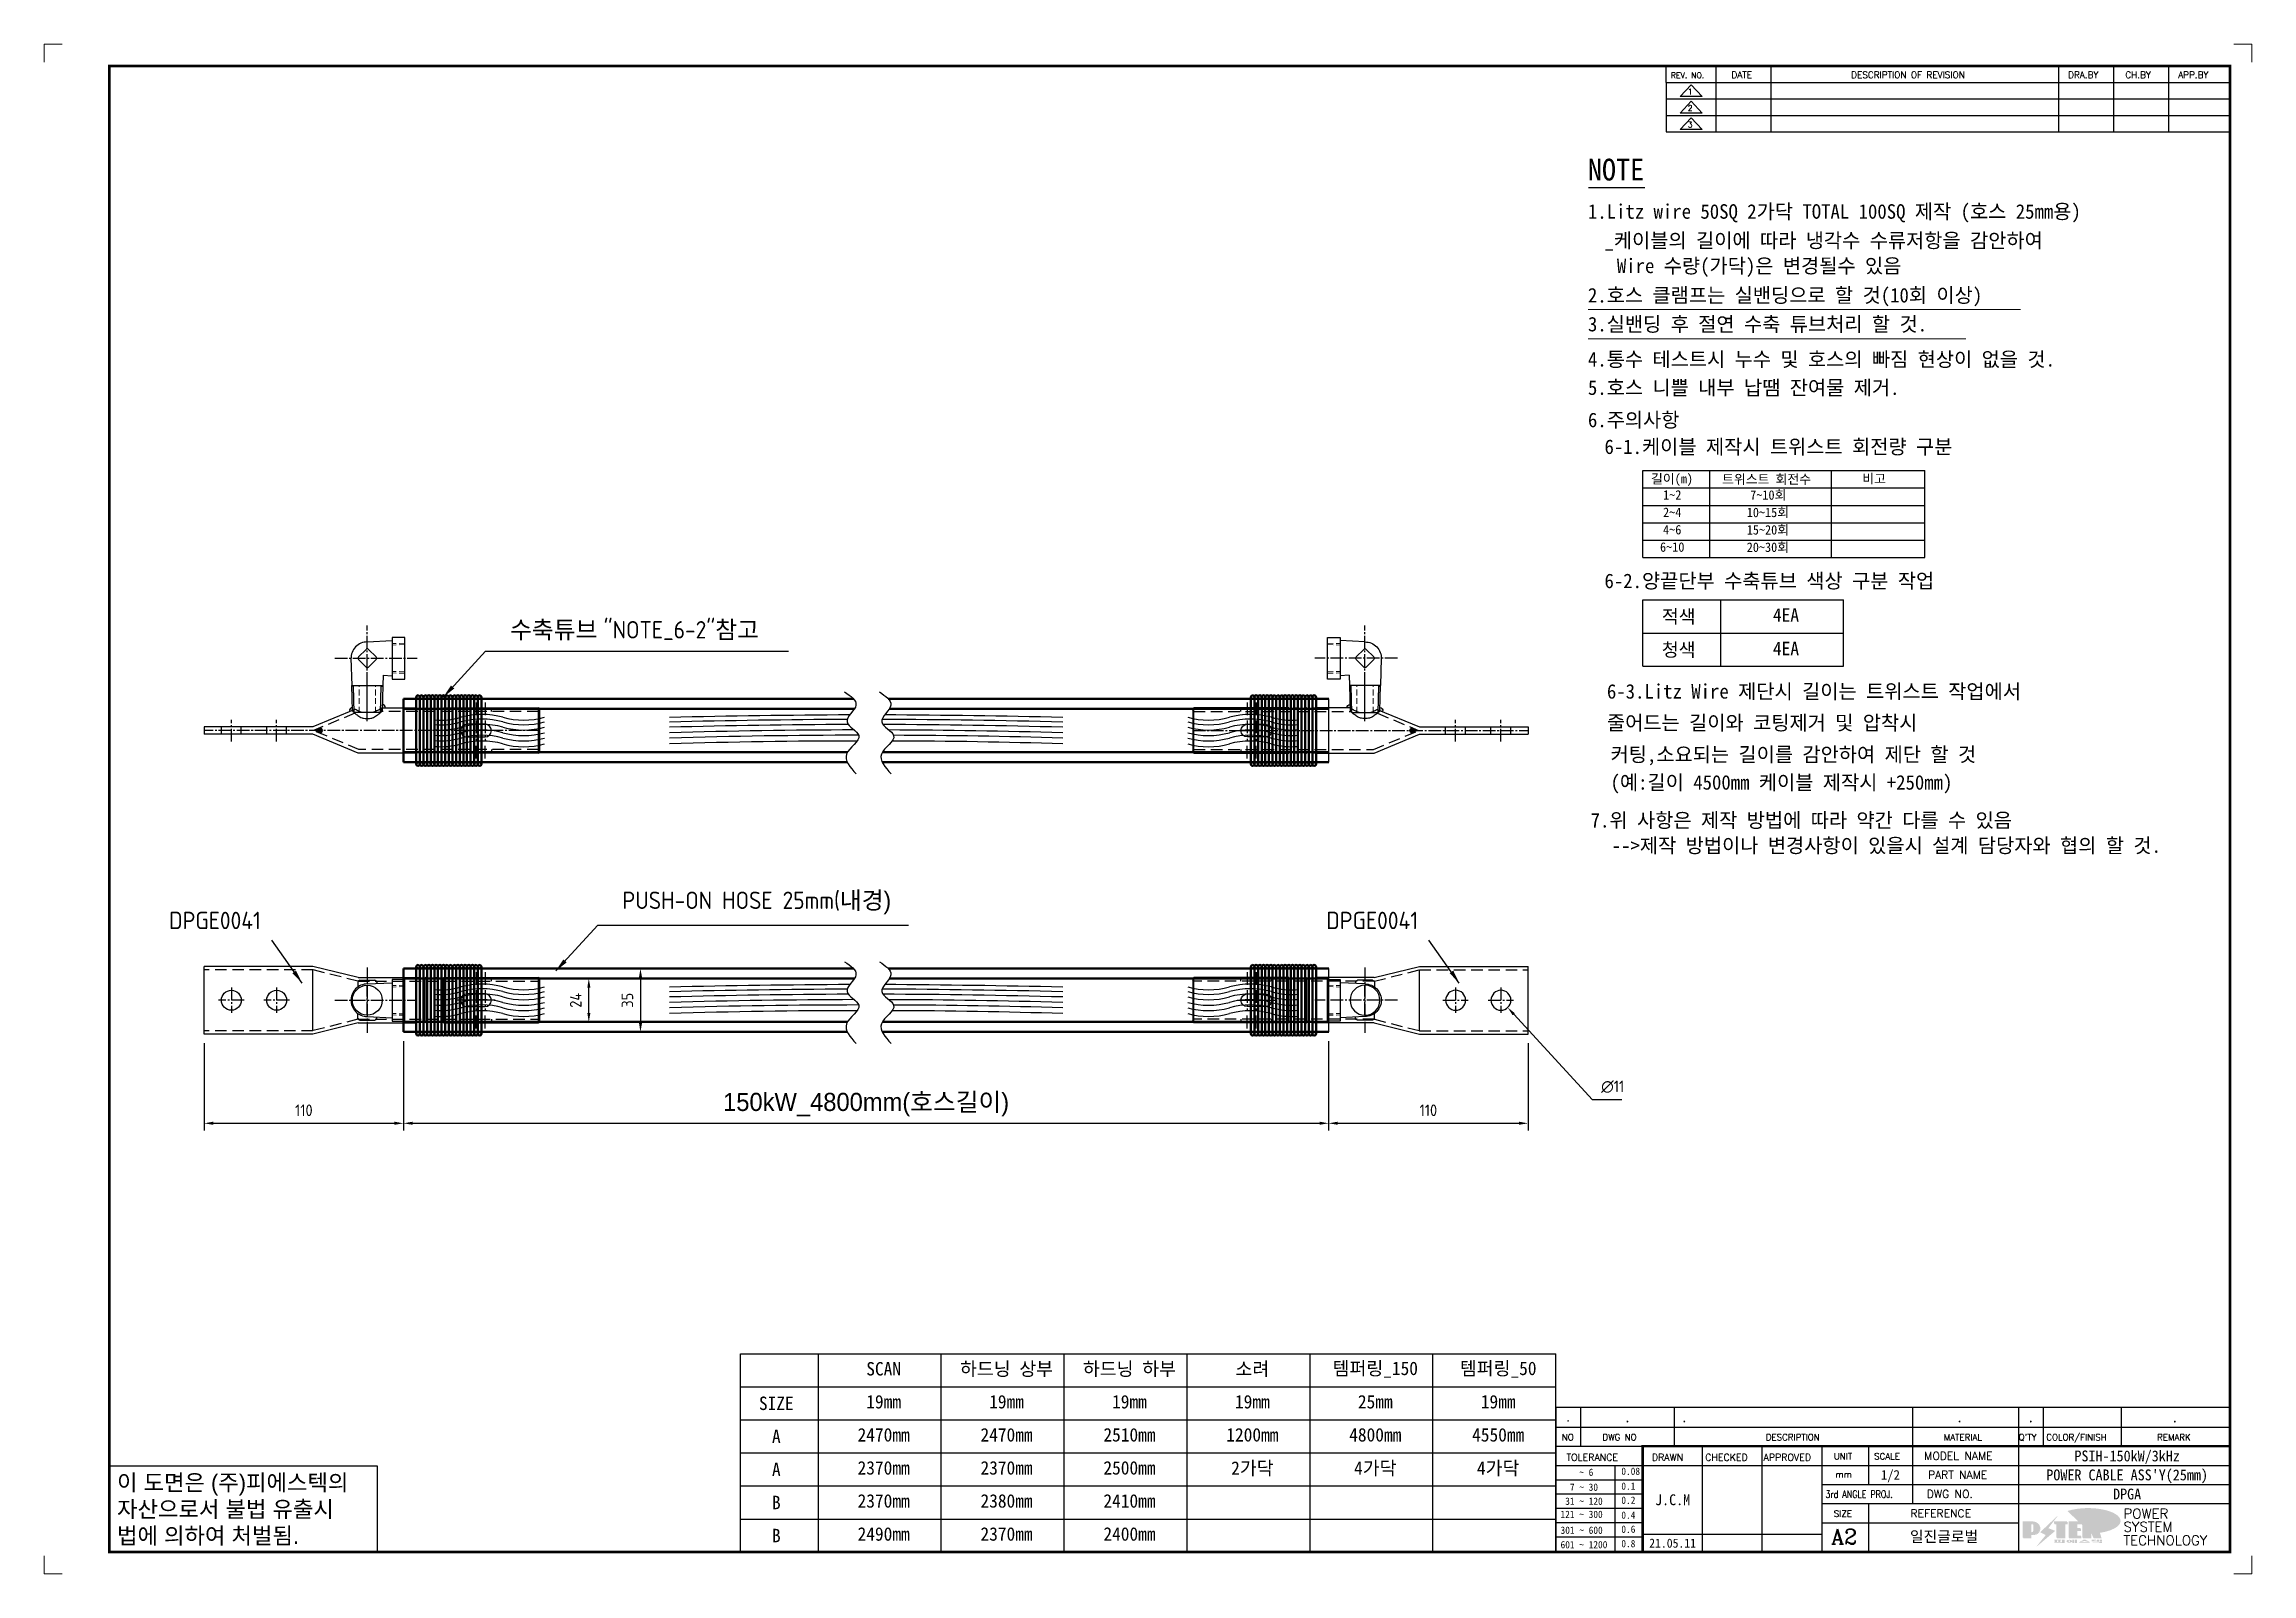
# Model space of a CAD drawing. Header units: millimetres. Extents: x 0 to 2482, y 39 to 883.
# Drawn here: x 1264 to 2482, y 39 to 883 of the extents above; entities that cross this region are included whole.
import ezdxf
from ezdxf.enums import TextEntityAlignment as Align

# ---------------------------------------------------------------- set-up
doc = ezdxf.new("R2010")
doc.units = ezdxf.units.MM
for name, pattern in [('CENTER', [50.8, 31.75, -6.35, 6.35, -6.35]), ('CENTER1', [10, 7, -1, 1, -1]), ('HIDDEN', [9.525, 6.35, -3.175]), ('HIDDEN2', [4.7625, 3.175, -1.5875]), ('HIDDENX2', [19.05, 12.7, -6.35])]:
    doc.linetypes.add(name, pattern=pattern)
for name, color, linetype in [('______', 7, 'Continuous'), ('CENTER', 1, 'CENTER'), ('FORMAT-1', 7, 'Continuous'), ('line', 3, 'Continuous'), ('THIN', 3, 'Continuous')]:
    doc.layers.add(name, color=color, linetype=linetype)
doc.layers.add('AM_0', color=7, linetype='Continuous', lineweight=50)
doc.styles.add('h1', font='')
doc.styles.add('HAN', font='')
doc.styles.add('RC', font='ROMANC.SHX')
doc.styles.add('ROMANT', font='romant')
doc.styles.add('RT', font='ROMANT.SHX', dxfattribs={"oblique": 15})
doc.styles.get("Standard").update_dxf_attribs({"font": 'ISOCP.SHX', "bigfont": 'WHGTXT.SHX'})
doc.styles.get('h1').set_extended_font_data('New Gulim')
doc.styles.get('HAN').set_extended_font_data('GulimChe')
doc.dimstyles.new('PS-2', dxfattribs={"dimscale": 2, "dimtxt": 3.2, "dimasz": 2.5, "dimexe": 2, "dimexo": 2.5, "dimgap": 2, "dimtad": 1, "dimtoh": 1, "dimrnd": 0.05, "dimzin": 12, "dimdsep": 46, "dimtxsty": 'Standard', "dimcen": 0, "dimclrt": 2, "dimazin": 3, "dimtfac": 1, "dimtofl": 0, "dimtmove": 0, "dimatfit": 3, "dimfxl": 0, "dimtolj": 1, "dimtzin": 0, "dimarcsym": 0})
doc.dimstyles.new('PS-3', dxfattribs={"dimscale": 3, "dimtxt": 3.2, "dimasz": 2.5, "dimexe": 2, "dimexo": 2.5, "dimgap": 2, "dimtad": 1, "dimtoh": 1, "dimrnd": 0.05, "dimzin": 12, "dimdsep": 46, "dimtxsty": 'Standard', "dimcen": 0, "dimclrt": 2, "dimazin": 3, "dimtfac": 1, "dimtofl": 0, "dimtmove": 0, "dimatfit": 3, "dimfxl": 0, "dimtolj": 1, "dimtzin": 0, "dimarcsym": 0})

msp = doc.modelspace()

# ---------------------------------------------------------------- texts
at = {"color": 2, "style": 'HAN'}
for s, height, p in [('NOTE', 12, (2115.351, 807.699, 0.29)), ('_케이블의 길이에 따라 냉각수 수류저항을 감안하여 ', 8, (2124.476, 770.608, 0.29)), ('Wire 수량(가닥)은 변경될수 있음', 8, (2131.32, 756.608, 0.29)), ('4.통수 테스트시 누수 및 호스의 빠짐 현상이 없을 것.', 8, (2115.351, 705.061, 0.29)), ('5.호스 니쁠 내부 납땜 잔여물 제거.', 8, (2115.351, 689.413, 0.29)), ('6.주의사항', 8, (2115.351, 671.597, 0.29)), ('6-1.케이블 제작시 트위스트 회전량 구분', 8, (2124.476, 656.804, 0.29)), ('6-2.양끝단부 수축튜브 색상 구분 작업', 8, (2124.476, 582.792, 0.29)), ('6-3.Litz Wire 제단시 길이는 트위스트 작업에서', 8, (2125.827, 521.835, 0.29)), ('줄어드는 길이와 코팅제거 및 압착시 ', 8, (2125.827, 504.49, 0.29)), ('커팅,소요되는 길이를 감안하여 제단 할 것', 8, (2127.822, 487.057, 0.29)), ('(예:길이 4500mm 케이블 제작시 +250mm)', 8, (2127.822, 471.609, 0.29)), ('7.위 사항은 제작 방법에 따라 약간 다를 수 있음', 8, (2116.86, 450.709, 0.29)), ('-->제작 방법이나 변경사항이 있을시 설계 담당자와 협의 할 것.', 8, (2128.496, 436.774, 0.29))]:
    msp.add_text(s, height=height, dxfattribs=at).set_placement(p)
at = {"color": 1, "style": 'HAN'}
for s, p in [('1.Litz wire 50SQ 2가닥 TOTAL 100SQ 제작 (호스 25mm용)', (2115.351, 786.608, 0.29)), ('2.호스 클램프는 실밴딩으로 할 것(10회 이상)', (2115.351, 740.397, 0.29)), ('3.실밴딩 후 절연 수축 튜브처리 할 것.', (2115.351, 724.453, 0.29))]:
    msp.add_text(s, height=8, dxfattribs=at).set_placement(p)
at = {"color": 2, "style": 'HAN'}
for s, height, p in [('길이(m)', 5.204, (2161.705, 642.769, 0.29)), ('트위스트 회전수', 5.204, (2213.895, 642.958, 0.29)), ('비고', 5.204, (2273.229, 643.256, 0.29)), ('1~2', 5.204, (2161.849, 634.222, 0.29)), ('7~10회', 5.204, (2214.845, 634.222, 0.29)), ('2~4', 5.204, (2161.849, 624.622, 0.29)), ('10~15회', 5.204, (2214.627, 624.622, 0.29)), ('4~6', 5.204, (2161.849, 615.022, 0.29)), ('15~20회', 5.204, (2214.627, 615.022, 0.29)), ('6~10', 5.204, (2161.849, 605.422, 0.29)), ('20~30회', 5.204, (2214.627, 605.422, 0.29)), ('적색', 7.4157, (2165.409, 567.161, 0.29)), ('청색', 7.4157, (2165.409, 548.921, 0.29)), ('SCAN', 7.4157, (1726.777, 152.074, 0.29)), ('하드닝 상부', 7.4157, (1794.587, 152.074, 0.29)), ('하드닝 하부', 7.4157, (1862.397, 152.074, 0.29)), ('소려', 7.4157, (1930.207, 152.074, 0.29)), ('템퍼링_150', 7.4157, (1998.017, 152.074, 0.29)), ('템퍼링_50', 7.4157, (2065.826, 152.074, 0.29)), ('SIZE', 7.4157, (1667.566, 133.019, 0.29)), ('A', 7.416, (1667.566, 114.779, 0.29)), ('A', 7.416, (1667.566, 96.539, 0.29)), ('B', 7.416, (1667.566, 78.299, 0.29)), ('B', 7.416, (1667.566, 60.059, 0.29))]:
    msp.add_text(s, height=height, dxfattribs=at).set_placement(p, align=Align.MIDDLE)
at = {"color": 1, "style": 'HAN'}
for s, p in [('4EA', (2224.62, 567.976, 0.29)), ('4EA', (2224.62, 549.482, 0.29)), ('19mm', (1726.777, 133.834, 0.29)), ('19mm', (1794.587, 133.834, 0.29)), ('19mm', (1862.397, 133.834, 0.29)), ('19mm', (1930.207, 133.834, 0.29)), ('25mm', (1998.017, 133.834, 0.29)), ('19mm', (2065.826, 133.834, 0.29)), ('2470mm', (1726.777, 115.594, 0.29)), ('2470mm', (1794.587, 115.594, 0.29)), ('2510mm', (1862.397, 115.594, 0.29)), ('1200mm', (1930.207, 115.594, 0.29)), ('4800mm', (1998.017, 115.594, 0.29)), ('4550mm', (2065.826, 115.594, 0.29)), ('2370mm', (1726.777, 97.354, 0.29)), ('2370mm', (1794.587, 97.354, 0.29)), ('2500mm', (1862.397, 97.354, 0.29)), ('2가닥', (1930.207, 97.354, 0.29)), ('4가닥', (1998.017, 97.354, 0.29)), ('4가닥', (2065.826, 97.354, 0.29)), ('2370mm', (1726.777, 79.114, 0.29)), ('2380mm', (1794.587, 79.114, 0.29)), ('2410mm', (1862.397, 79.114, 0.29)), ('2490mm', (1726.777, 60.874, 0.29)), ('2370mm', (1794.587, 60.874, 0.29)), ('2400mm', (1862.397, 60.874, 0.29))]:
    msp.add_text(s, height=7.4157, dxfattribs=at).set_placement(p, align=Align.MIDDLE)
at = {"color": 2, "char_height": 9.6}
for s, insert, attachment_point in [('{\\fGulim|b0|i0|c129|p50;수축튜브 }"NOTE_6-2"{\\fGulim|b0|i0|c129|p50;참고}', (1520.645, 554.003, 0.29), 7), ('PUSH-ON HOSE 25mm({\\fGulim|b0|i0|c129|p50;내경)}', (1582.644, 402.871, 0.29), 7), ('DPGE0041', (1383.192, 394.635, 0.29), 9), ('DPGE0041', (2021.64, 394.635, 0.29), 9)]:
    msp.add_mtext(s, dxfattribs=dict(at, insert=insert, attachment_point=attachment_point))

# ---------------------------------------------------------------- blocks, each defined once
blk = doc.blocks.new('*D31')
at = {"color": 0, "lineweight": -2}
for p, q in [((1351.9, 331.7), (1351.9, 283.5)), ((1461.9, 332.9), (1461.9, 283.5)), ((1356.9, 287.5), (1456.9, 287.5))]:
    blk.add_line(p, q, dxfattribs=at)
at = {"color": 0}
for points in [[(1356.9, 288.4), (1356.9, 286.7), (1351.9, 287.5)], [(1456.9, 288.4), (1456.9, 286.7), (1461.9, 287.5)]]:
    blk.add_solid(points, dxfattribs=at)
at = {"layer": 'DEFPOINTS', "color": 0}
for p in [(1351.9, 336.7, 0.1), (1461.9, 337.9, 0.1), (1461.9, 287.5)]:
    blk.add_point(p, dxfattribs=at)
at = {"color": 2, "insert": (1406.9, 294.7), "char_height": 6.4, "attachment_point": 5}
blk.add_mtext('\\A1;110', dxfattribs=at)
blk = doc.blocks.new('*D35')
at = {"color": 0, "lineweight": -2}
for p, q in [((1461.9, 332.9), (1461.9, 283.5)), ((1972.3, 332.9), (1972.3, 283.5)), ((1466.9, 287.5), (1967.3, 287.5))]:
    blk.add_line(p, q, dxfattribs=at)
at = {"color": 0}
for points in [[(1466.9, 288.4), (1466.9, 286.7), (1461.9, 287.5)], [(1967.3, 288.4), (1967.3, 286.7), (1972.3, 287.5)]]:
    blk.add_solid(points, dxfattribs=at)
at = {"layer": 'DEFPOINTS', "color": 0}
for p in [(1461.9, 337.9, 0.1), (1972.3, 337.9, 0.1), (1972.3, 287.5)]:
    blk.add_point(p, dxfattribs=at)
at = {"color": 2, "insert": (1717.1, 297.8), "char_height": 10, "attachment_point": 5}
blk.add_mtext('\\A1;{\\fGulim|b0|i0|c0|p50;150kW_4800mm\\fGulim|b0|i0|c129|p50;(호스길이)}', dxfattribs=at)
blk = doc.blocks.new('*D32')
at = {"color": 0, "lineweight": -2}
for p, q in [((1972.3, 332.9), (1972.3, 283.5)), ((2082.3, 331.7), (2082.3, 283.5)), ((1977.3, 287.5), (2077.3, 287.5))]:
    blk.add_line(p, q, dxfattribs=at)
at = {"color": 0}
for points in [[(1977.3, 288.4), (1977.3, 286.7), (1972.3, 287.5)], [(2077.3, 288.4), (2077.3, 286.7), (2082.3, 287.5)]]:
    blk.add_solid(points, dxfattribs=at)
at = {"layer": 'DEFPOINTS', "color": 0}
for p in [(1972.3, 337.9, 0.1), (2082.3, 336.7, 0.1), (2082.3, 287.5)]:
    blk.add_point(p, dxfattribs=at)
at = {"color": 2, "insert": (2027.3, 294.7), "char_height": 6.4, "attachment_point": 5}
blk.add_mtext('\\A1;110', dxfattribs=at)
blk = doc.blocks.new('*D33')
at = {"color": 0, "lineweight": -2}
for p, q in [((2117.8, 300.5), (2074.5, 347.7)), ((2134.1, 300.5), (2117.8, 300.5))]:
    blk.add_line(p, q, dxfattribs=at)
at = {"color": 0}
blk.add_solid([(2075.1, 348.2), (2073.8, 347.1), (2071.1, 351.4)], dxfattribs=at)
at = {"layer": 'DEFPOINTS', "color": 0}
for p in [(2063.6, 359.5, 0.1), (2071.1, 351.4, 0.1)]:
    blk.add_point(p, dxfattribs=at)
at = {"color": 2, "insert": (2129, 307.7), "char_height": 6.4, "attachment_point": 5}
blk.add_mtext('\\A1;∅11', dxfattribs=at)
blk = doc.blocks.new('no2')
at = {"color": 180}
for p, q in [((0, 5.5), (0, 0)), ((0, 5.5), (186, 5.5)), ((6.79, 5.5), (6.79, 0)), ((32.74, 0.11), (32.74, 5.5)), ((98.4, 5.5), (98.4, 0)), ((127.61, 5.5), (127.61, 0)), ((134.43, 5.5), (134.43, 0)), ((155.98, 5.5), (155.98, 0))]:
    blk.add_line(p, q, dxfattribs=at)
at = {"color": 2, "style": 'RT', "oblique": 15}
blk.add_attdef('NO', text='', height=1.74, dxfattribs=at).set_placement((3.38, 2.51), align=Align.MIDDLE_CENTER)
at = {"color": 2, "style": 'HAN'}
for tag, p in [('PART-NO', (19.76, 2.75)), ('MATERIAL', (111.38, 2.75)), ("Q'TY", (131.02, 2.75)), ('COLOR/FINISH', (145.2, 2.75)), ('REMARK', (170.76, 2.75))]:
    blk.add_attdef(tag, text='', height=2.9, dxfattribs=at).set_placement(p, align=Align.MIDDLE_CENTER)
blk.add_attdef('DESCRIPTION', text='', height=2.9, dxfattribs=at).set_placement((34.51, 2.75), align=Align.MIDDLE_LEFT)
blk = doc.blocks.new('re2')
at = {"color": 180}
for p, q in [((0, 0), (0, -4.55)), ((0, -4.55), (155.53, -4.55)), ((6.87, -0.64), (3.86, -3.91)), ((9.88, -3.91), (3.86, -3.91)), ((6.87, -0.64), (9.88, -3.91)), ((13.74, -4.55), (13.74, 0)), ((28.97, -4.55), (28.97, 0)), ((108.25, -4.55), (108.25, 0)), ((123.49, -4.55), (123.49, 0)), ((138.64, -4.55), (138.64, 0))]:
    blk.add_line(p, q, dxfattribs=at)
at = {"color": 2, "style": 'RC', "oblique": 15}
blk.add_attdef('REV.NO', text='', height=1.56, dxfattribs=at).set_placement((6.59, -2.56), align=Align.MIDDLE_CENTER)
blk.add_attdef('-1', text='', height=1.56, dxfattribs=at).set_placement((9.37, -1.66), align=Align.MIDDLE_LEFT)
at = {"color": 2, "style": 'HAN'}
for tag, p in [('REV.-DATE', (21.36, -2.28)), ('DRA.BY', (115.87, -2.28)), ('CH.BY', (131.07, -2.28)), ('APP.BY', (147.09, -2.28))]:
    blk.add_attdef(tag, text='', height=2.5, dxfattribs=at).set_placement(p, align=Align.MIDDLE_CENTER)
blk.add_attdef('DESCRIPTION-OF-REVISION', text='', height=2.5, dxfattribs=at).set_placement((31.61, -2.28), align=Align.MIDDLE_LEFT)
blk = doc.blocks.new('t2')
for p, q in [((0, 23.82), (73.88, 23.82)), ((0, 23.82), (0, 0)), ((73.88, 23.82), (73.88, 0)), ((0, 0), (73.88, 0))]:
    blk.add_line(p, q)
at = {"color": 1, "style": 'h1'}
for s, p in [('이 도면은 (주)피에스텍의', (2.1, 16.94)), ('자산으로서 불법 유출시', (2.1, 9.61)), ('법에 의하여 처벌됨.', (2.1, 2.28))]:
    blk.add_text(s, height=4.5, dxfattribs=at).set_placement(p)
blk = doc.blocks.new('new LOGO')
at = {"layer": 'line'}
h = blk.add_hatch(color=253, dxfattribs=at)
edge = h.paths.add_edge_path()
edge.add_ellipse((334, 86), major_axis=(-166, 0), ratio=0.39426, start_angle=111.5127, end_angle=334.469)
edge.add_ellipse((314, 81), major_axis=(-154, 0), ratio=0.40699, start_angle=121.3066, end_angle=327.7437, ccw=False)
edge.add_line((394, 28), (395, 26))
h = blk.add_hatch(color=1, dxfattribs=at)
h.paths.add_polyline_path([(41, 16), (54, 16, 1), (54, 83), (0, 83), (0, 0), (41, 0)])
h.paths.add_polyline_path([(41, 28), (41, 72), (44, 72, -0.414214), (55, 61), (55, 39, -0.414214), (44, 28)], flags=16)
h.paths.add_polyline_path([(215, 72), (227, 72), (227, 83), (160, 83), (160, 72), (172, 72), (172, 0), (215, 0)])
h.paths.add_polyline_path([(276, 37), (295, 37), (295, 49), (276, 49), (276, 72), (295, 72), (295, 83), (234, 83), (234, 0), (297, 0), (297, 11), (276, 11)])
h.paths.add_polyline_path([(347, 35), (360, 0), (400, 0), (380, 67), (400, 83), (381, 83), (347, 62), (347, 83), (305, 83), (305, 0), (347, 0)])
h = blk.add_hatch(color=250, dxfattribs=at)
h.paths.add_polyline_path([(44, 69), (47, 69, -0.129793), (52, 68, 0.221832), (44, 72), (41, 72), (41, 28), (44, 28, 0.02048), (44, 28)], flags=17)
h.paths.add_polyline_path([(44, 14), (57, 14, 0.72362), (77, 74, -0.679777), (54, 16), (41, 16), (41, 0), (3, 0), (3, -3), (44, -3)])
h.paths.add_polyline_path([(118, 14), (71, -44), (77, -40), (121, 16), (92, 29), (173, 106), (177, 111), (89, 28)])
h.paths.add_polyline_path([(163, 72), (163, 69), (172, 69), (172, 72)], flags=17)
h.paths.add_polyline_path([(218, 69), (230, 69), (230, 80), (227, 80), (227, 72), (215, 72), (215, 0), (175, 0), (175, -3), (218, -3)])
h.paths.add_polyline_path([(298, 47), (295, 47), (295, 37), (276, 37), (276, 11), (279, 11), (279, 35), (298, 35)])
h.paths.add_polyline_path([(300, 8), (297, 8), (297, 0), (237, 0), (237, -3), (300, -3)])
h.paths.add_polyline_path([(298, 80), (295, 80), (295, 72), (276, 72), (276, 49), (279, 49), (279, 69), (298, 69)])
h.paths.add_polyline_path([(350, 80), (347, 80), (347, 62), (350, 64)])
h.paths.add_polyline_path([(350, 27), (347, 35), (347, 0), (308, 0), (308, -3), (350, -3)])
h.paths.add_polyline_path([(403, 80), (397, 80), (380, 67), (400, 0), (362, 0), (363, -3), (403, -3), (383, 64)])
blk.add_hatch(color=5, dxfattribs=at).paths.add_polyline_path([(166, 35), (131, 49), (180, 113), (92, 29), (121, 16), (74, -43)])
h = blk.add_hatch(color=250, dxfattribs=at)
edge = h.paths.add_edge_path()
edge.add_ellipse((238, -18), major_axis=(-14.3, 0), ratio=0.526336, start_angle=192.2456, end_angle=269.0748)
edge.add_line((238, -10), (238, -10))
edge.add_ellipse((238, -18), major_axis=(-14.3, 0), ratio=0.526336, start_angle=270.9252, end_angle=449.0748)
edge.add_line((238, -25), (238, -25))
edge.add_ellipse((238, -18), major_axis=(-14.3, 0), ratio=0.526336, start_angle=450.9252, end_angle=527.7544)
edge.add_line((252, -19), (254, -19))
edge.add_line((254, -19), (254, -27))
edge.add_line((254, -27), (263, -27))
edge.add_line((263, -27), (263, -10))
edge.add_line((263, -10), (254, -10))
edge.add_line((254, -10), (254, -16))
edge.add_line((254, -16), (252, -16))
h.paths.add_polyline_path([(241, -16), (241, -19, -1), (234, -19), (234, -16, -1)], flags=16)
h.paths.add_polyline_path([(278, -10), (268, -10), (268, -27), (278, -27)])
h.paths.add_polyline_path([(310, -10), (310, -11, -0.157169), (289, -18), (294, -20, 0.128407), (316, -16, 0.128407), (339, -20), (343, -18, -0.157169), (322, -11), (322, -10)])
h.paths.add_polyline_path([(342, -25), (342, -22), (290, -22), (290, -25)])
h.paths.add_polyline_path([(352, -10), (352, -16, 0.414214), (354, -18), (379, -18), (379, -20), (390, -20), (390, -10), (379, -10), (379, -14), (375, -14), (375, -15), (379, -15), (379, -16), (365, -16), (365, -15), (371, -15), (371, -14), (365, -14), (365, -13), (375, -13), (375, -10)])
h.paths.add_polyline_path([(394, -10), (394, -20), (405, -20), (405, -10)])
h.paths.add_polyline_path([(405, -27), (405, -21), (357, -21), (357, -23), (392, -23), (392, -27)])
h.paths.add_polyline_path([(200, -10), (200, -22), (193, -22), (193, -13), (197, -13), (197, -10), (161, -10), (161, -13), (164, -13), (164, -22), (161, -22), (161, -25), (200, -25), (200, -27), (214, -27), (214, -10)])
h.paths.add_polyline_path([(182, -13), (176, -13), (176, -22), (182, -22)], flags=17)
blk = doc.blocks.new('format-2')
at = {"color": 3, "lineweight": 9}
for p, q in [((5, 422), (0, 422)), ((0, 417), (0, 422)), ((604, 422), (609, 422)), ((609, 417), (609, 422)), ((0, 5), (0, 0)), ((5, 0), (0, 0)), ((604, 0), (609, 0)), ((609, 5), (609, 0))]:
    blk.add_line(p, q, dxfattribs=at)
at = {"color": 180}
for p, q in [((447.47, 411.45), (447.47, 416)), ((461.21, 411.45), (461.21, 416)), ((476.44, 411.45), (476.44, 416)), ((555.72, 411.45), (555.72, 416)), ((570.95, 411.45), (570.95, 416)), ((586.11, 411.45), (586.11, 416)), ((447.47, 411.45), (603, 411.45)), ((417, 40.49), (603, 40.49)), ((417, 40.49), (417, 6)), ((423.79, 40.49), (423.79, 35.21)), ((449.74, 35.21), (449.74, 40.49)), ((515.4, 40.49), (515.4, 35.21)), ((544.61, 40.49), (544.61, 35.21)), ((551.43, 40.49), (551.43, 35.21)), ((572.98, 40.49), (572.98, 35.21)), ((417, 35.21), (440.98, 35.21)), ((457.46, 6), (457.46, 35.21)), ((473.95, 6), (473.95, 35.21)), ((490.44, 6), (490.44, 35.21)), ((503.22, 35.21), (503.22, 24.65)), ((515.4, 35.21), (515.4, 19.37)), ((544.61, 35.21), (544.61, 6)), ((417, 29.93), (440.98, 29.93)), ((417, 25.98), (440.98, 25.98)), ((433.39, 6.23), (433.39, 29.93)), ((440.98, 29.93), (603, 29.93)), ((490.44, 24.65), (603, 24.65)), ((417, 22.03), (440.98, 22.03)), ((490.44, 19.37), (603, 19.37)), ((503.22, 19.37), (503.22, 6)), ((417, 18.08), (440.98, 18.08)), ((417, 14.13), (440.98, 14.13)), ((490.44, 14.09), (544.61, 14.09)), ((417, 10.18), (440.98, 10.18)), ((440.98, 10.95), (490.44, 10.95))]:
    blk.add_line(p, q, dxfattribs=at)
at = {"color": 7, "const_width": 0.7}
blk.add_lwpolyline([(440.98, 6), (440.98, 35.21), (603, 35.21)], dxfattribs=at)
at = {"layer": 'FORMAT-1', "color": 7, "const_width": 0.7}
blk.add_lwpolyline([(18, 6), (18, 416), (603, 416), (603, 6)], close=True, dxfattribs=at)
blk.add_blockref('t2', (18, 6))
at = {"xscale": 0.05400000000008731, "yscale": 0.05400000000008731, "zscale": 0.05400000000008731}
blk.add_blockref('new LOGO', (545.79, 9.96), dxfattribs=at)
at = {"color": 2}
for s, height, style, p in [('REV. NO.', 1.56, 'RC', (448.73, 412.65)), ('DATE', 1.788, 'RC', (465.45, 412.64)), ('DESCRIPTION OF REVISION', 1.7875, 'RC', (498.48, 412.64)), ('DRA.BY', 1.788, 'RC', (558.33, 412.64)), ('CH.BY', 1.788, 'RC', (574.09, 412.64)), ('APP.BY', 1.788, 'RC', (588.68, 412.64)), ('NO', 1.742, 'RC', (418.66, 36.83)), ('DWG NO', 1.742, 'RC', (429.86, 36.83)), ('DESCRIPTION', 1.7424, 'RC', (474.93, 36.83)), ('MATERIAL', 1.742, 'RC', (524.02, 36.83)), ("Q'TY", 1.742, 'RC', (544.67, 36.83)), ('COLOR/FINISH', 1.7424, 'RC', (552.3, 36.83)), ('REMARK', 1.742, 'RC', (582.87, 36.83)), (' TOLERANCE', 1.9, 'RC', (418.61, 31.22)), ('DRAWN', 1.9, 'RC', (443.5, 31.22)), ('CHECKED', 1.9, 'RC', (458.21, 31.22)), ('APPROVED', 1.9, 'RC', (474.3, 31.22)), ('UNIT', 1.742, 'RC', (493.69, 31.55)), ('SCALE', 1.742, 'RC', (504.82, 31.55)), ('MODEL NAME', 2.178, 'RC', (518.62, 31.46)), ('  7 ~ 30', 2, 'HAN', (418.3, 22.91)), ('    ~ 6', 2, 'HAN', (418.3, 27.03)), ('0.08', 2, 'HAN', (435.07, 27.31)), ('0.1', 2, 'HAN', (435.07, 23.2)), ('mm', 1.742, 'RC', (494.17, 26.56)), ('PART NAME', 2.178, 'RC', (519.67, 26.24)), (' 31 ~ 120', 2, 'HAN', (418.3, 19.04)), ('0.2', 2, 'HAN', (435.07, 19.32)), ('DWG NO.', 2.178, 'RC', (519.34, 20.96)), ('301 ~ 600', 2, 'HAN', (418.3, 11.04)), ('121 ~ 300', 2, 'HAN', (418.3, 15.42)), ('0.4', 2, 'HAN', (435.07, 15.2)), ('0.6', 2, 'HAN', (435.07, 11.32)), ('SIZE', 1.742, 'RC', (493.69, 15.72)), ('REFERENCE', 2.178, 'RC', (514.84, 15.61)), ('601 ~ 1200', 2, 'HAN', (418.3, 7.05)), ('0.8', 2, 'HAN', (435.07, 7.33))]:
    blk.add_text(s, height=height, dxfattribs=dict(at, style=style)).set_placement(p)
at = {"color": 2, "style": 'RC', "width": 0.8}
blk.add_text('3rd ANGLE PROJ.', height=2, dxfattribs=at).set_placement((491.37, 20.97))
at = {"color": 2, "lineweight": 30, "style": 'RC'}
blk.add_text('A2', height=4.182, dxfattribs=at).set_placement((492.93, 8.17))
at = {"style": 'ROMANT'}
for s, p in [('POWER', (573.59, 15.27)), ('SYSTEM', (573.59, 11.63)), ('TECHNOLOGY', (573.59, 7.87))]:
    blk.add_text(s, height=2.7, dxfattribs=at).set_placement(p)
at = {"style": 'HAN'}
for tag, height, p in [('MODEL-NAME', 3, (574.6, 32.53)), ('SCALE', 2.7, (509.31, 27.29)), ('PART-NAME', 3, (574.6, 27.29)), ('DRA-BY', 3, (449.22, 20.44)), ('CH-BY', 3, (465.71, 20.44)), ('APP-BY', 3, (482.2, 20.44)), ('DWG-NO', 3, (574.6, 22.01)), ('DRA-DATE', 2.5, (449.22, 8.48)), ('CH-DATE', 2.5, (465.71, 8.48)), ('APP-DATE', 2.5, (482.2, 8.48)), ('관련업체명', 3, (524.09, 10.29))]:
    blk.add_attdef(tag, text='', height=height, dxfattribs=at).set_placement(p, align=Align.MIDDLE_CENTER)
blk = doc.blocks.new('*D36')
at = {"color": 0, "linetype": 'ByBlock', "lineweight": -2}
for p, q in [((1577, 372.9), (1596.6, 372.9)), ((1592.6, 367.9), (1592.6, 342.9)), ((1577, 337.9), (1596.6, 337.9))]:
    blk.add_line(p, q, dxfattribs=at)
at = {"color": 0}
for points in [[(1591.8, 367.9), (1593.5, 367.9), (1592.6, 372.9)], [(1591.8, 342.9), (1593.5, 342.9), (1592.6, 337.9)]]:
    blk.add_solid(points, dxfattribs=at)
at = {"layer": 'DEFPOINTS', "color": 0}
for p in [(1572, 372.9, 0), (1572, 337.9, 0), (1592.6, 337.9)]:
    blk.add_point(p, dxfattribs=at)
at = {"color": 2, "insert": (1585.4, 355.4), "char_height": 6.4, "attachment_point": 5, "rotation": 90}
blk.add_mtext('\\A1;35', dxfattribs=at)
blk = doc.blocks.new('*D37')
at = {"color": 0, "linetype": 'ByBlock', "lineweight": -2}
for p, q in [((1563.7, 367.4), (1568.1, 367.4)), ((1564.1, 348.4), (1564.1, 362.4)), ((1563.7, 343.4), (1568.1, 343.4))]:
    blk.add_line(p, q, dxfattribs=at)
at = {"color": 0}
for points in [[(1563.3, 362.4), (1565, 362.4), (1564.1, 367.4)], [(1563.3, 348.4), (1565, 348.4), (1564.1, 343.4)]]:
    blk.add_solid(points, dxfattribs=at)
at = {"layer": 'DEFPOINTS', "color": 0}
for p in [(1558.7, 367.4, 0), (1564.1, 367.4), (1558.7, 343.4, 0)]:
    blk.add_point(p, dxfattribs=at)
at = {"color": 2, "insert": (1556.9, 355.4), "char_height": 6.4, "attachment_point": 5, "rotation": 90}
blk.add_mtext('\\A1;24', dxfattribs=at)
blk = doc.blocks.new('A$C6DE16E48')
at = {"color": 1, "linetype": 'CENTER1'}
for p, q in [((0, -4.7), (0, 48)), ((-18, 30), (27.6, 30))]:
    blk.add_line(p, q, dxfattribs=at)
at = {"color": 2, "linetype": 'HIDDEN2', "lineweight": 0}
for p, q in [((20.7, 38.3), (13.7, 38.1)), ((20.7, 37.5), (13.7, 37.3)), ((-4.5, 0), (-4.5, 15)), ((4.5, 0), (4.5, 15)), ((20.7, 22.5), (13.7, 22.7)), ((20.7, 21.7), (13.7, 21.9))]:
    blk.add_line(p, q, dxfattribs=at)
at = {"layer": '______', "color": 30}
for p, q in [((0, 39), (13.7, 39.7)), ((-9, 30), (-8.5, 15)), ((-8.5, 15), (8.5, 15)), ((-7.7, 14.5), (-8.5, 14.5)), ((7.7, 14.5), (8.5, 14.5)), ((8.7, 20.6), (8.5, 15)), ((8.7, 20.6), (13.7, 20.3))]:
    blk.add_line(p, q, dxfattribs=at)
blk.add_lwpolyline([(20.7, 18.5), (20.7, 41.5), (13.7, 41.5), (13.7, 18.5)], close=True, dxfattribs=at)
blk.add_lwpolyline([(4.9, 30.7), (0.7, 34.9, 0.414214), (-0.7, 34.9), (-4.9, 30.7, 0.414214), (-4.9, 29.3), (-0.7, 25.1, 0.414214), (0.7, 25.1), (4.9, 29.3, 0.414214)], format="xyb", close=True, dxfattribs=at)
blk.add_lwpolyline([(8.5, 15), (8.2, 0.9), (7.3, 0), (-7.3, 0), (-8.2, 0.9), (-8.5, 15)], dxfattribs=at)
blk.add_arc((0, 30), 9, 90, 182.2974, dxfattribs=at)
at = {"layer": 'CENTER'}
blk.add_line((0, -0.3), (0, 15), dxfattribs=at)
at = {"layer": 'THIN'}
for points in [[(-7.3, 0), (-7.7, 14.5), (-8.5, 15)], [(7.3, 0), (7.7, 14.5), (8.5, 15)]]:
    blk.add_lwpolyline(points, dxfattribs=at)
blk = doc.blocks.new('A$C72A97E75')
h = blk.add_hatch(color=256)
h.dxf.hatch_style = 1
h.paths.add_polyline_path([(98.3, 16.3), (98.2, 14.5), (100, 14.5, 0.406381)])
h.paths.add_polyline_path([(81.8, 14.7, 0.527496), (80.4, 12.6), (81.8, 13.2)])
h = blk.add_hatch(color=256)
h.dxf.hatch_style = 1
h.paths.add_polyline_path([(64.1, 3.6), (60.4, 2), (65.3, 2, 0.328095)])
h.paths.add_polyline_path([(65.3, 2), (60.4, 2), (64.1, 0.4, 0.328095)])
at = {"color": 6}
for p, q in [((83.2, 13.7), (60, 4)), ((82, 13.2), (82, 12.5)), ((98, 12.5), (98, 14.5)), ((98, 14.5), (117, 14.5)), ((117, 14.5), (122, 13.8)), ((122, 13.8), (122, 14.5)), ((122, 14.5), (127, 13.8)), ((127, 13.8), (127, 14.5)), ((127, 14.5), (132, 13.8)), ((132, 13.8), (132, 14.5)), ((132, 14.5), (184.5, 14.5)), ((184.5, -10.5), (184.5, 14.5)), ((185, 14), (185, 13)), ((185, 13), (185, -9)), ((60, 4), (0, 4)), ((0, 4), (0, 0)), ((60, 0), (0, 0)), ((85, -10.5), (60, 0)), ((117, -10.5), (85, -10.5)), ((122, -9.8), (117, -10.5)), ((127, -9.8), (122, -10.5)), ((122, -10.5), (122, -9.8)), ((132, -9.8), (127, -10.5)), ((127, -10.5), (127, -9.8)), ((132, -10.5), (132, -9.8)), ((184.5, -10.5), (132, -10.5)), ((185, -9), (185, -10))]:
    blk.add_line(p, q, dxfattribs=at)
at = {"color": 2, "linetype": 'HIDDEN'}
for p, q in [((184.5, 12.5), (98, 12.5)), ((141.5, 12.5), (141.5, 14.5)), ((158.5, 12.5), (158.5, 14.5)), ((83.1, 11.5), (60.4, 2)), ((85.4, -8.5), (60.4, 2)), ((184.5, -8.5), (85.4, -8.5)), ((141.5, -8.5), (141.5, -10.5)), ((158.5, -8.5), (158.5, -10.5))]:
    blk.add_line(p, q, dxfattribs=at)
at = {"color": 1, "linetype": 'CENTER1'}
for p, q in [((145, 17.5), (145, 9.5)), ((150, 17.5), (150, 9.5)), ((155, 17.5), (155, 9.5)), ((185, 2), (0, 2)), ((15, -4), (15, 8)), ((40, -4), (40, 8)), ((160.5, 2), (139.5, 2)), ((145, 7.5), (145, -3.5)), ((150, 7.5), (150, -3.5)), ((155, 7.5), (155, -3.5)), ((145, -13.5), (145, -5.5)), ((150, -13.5), (150, -5.5)), ((155, -13.5), (155, -5.5))]:
    blk.add_line(p, q, dxfattribs=at)
at = {"color": 2, "linetype": 'HIDDENX2'}
for p, q in [((9.5, 0), (9.5, 4)), ((20.5, 0), (20.5, 4)), ((34.5, 0), (34.5, 4)), ((45.5, 0), (45.5, 4))]:
    blk.add_line(p, q, dxfattribs=at)
at = {"color": 6}
blk.add_lwpolyline([(145, -1.5), (155, -1.5, 1), (155, 5.5), (145, 5.5, 1)], format="xyb", close=True, dxfattribs=at)
for centre, radius, start, end in [((81.8, 13.2), 1.57, 91.5364, 202.7824), ((98.2, 14.5), 1.77, 0, 88.4636), ((63.6, 2), 1.63, 287.3424, 72.6576)]:
    blk.add_arc(centre, radius, start, end)
for centre, start, end in [((184.5, 14), 0, 90), ((184.5, 13), 270, 0), ((184.5, -9), 0, 90), ((184.5, -10), 270, 0)]:
    blk.add_arc(centre, 0.5, start, end, dxfattribs=at)
for points, knots in [([(82, 12.5), (82, 12.5), (82.2, 12.3), (82.9, 11.8), (83.4, 11.3), (84.5, 10.5), (85.2, 10), (86.3, 9.3), (86.7, 9.1), (87.6, 8.8), (88, 8.7), (90, 8.7)], [3.224139, 3.224139, 3.224139, 3.224139, 3.485412, 3.485412, 3.746685, 3.746685, 4.022768, 4.022768, 4.16081, 4.16081, 4.298851, 4.298851, 4.298851, 4.298851]), ([(90, 11.9), (87.6, 11.9), (86.8, 12.1), (85.2, 12.6), (84.5, 13), (83.6, 13.5), (83.4, 13.6), (83.2, 13.7)], [0, 0, 0, 0, 0.2574055, 0.2574055, 0.5148111, 0.5148111, 0.6322202, 0.6322202, 0.6322202, 0.6322202]), ([(98, 14.5), (98, 14.5), (97.8, 14.4), (97.2, 13.9), (96.7, 13.6), (95.5, 13), (94.8, 12.6), (93.2, 12.1), (92.4, 11.9), (90, 11.9)], [3.069374, 3.069374, 3.069374, 3.069374, 3.323531, 3.323531, 3.577688, 3.577688, 3.835093, 3.835093, 4.092499, 4.092499, 4.092499, 4.092499]), ([(90, 8.7), (92, 8.7), (92.4, 8.8), (93.3, 9.1), (93.7, 9.3), (94.8, 10), (95.5, 10.5), (96.6, 11.3), (97.1, 11.8), (97.8, 12.3), (98, 12.5), (98, 12.5)], [0, 0, 0, 0, 0.138042, 0.138042, 0.276083, 0.276083, 0.552167, 0.552167, 0.81344, 0.81344, 1.074713, 1.074713, 1.074713, 1.074713])]:
    blk.add_open_spline(points, degree=3, knots=knots, dxfattribs=at)
blk.add_blockref('A$C6DE16E48', (90, 11.9))
blk = doc.blocks.new('A$C4E333BA4')
at = {"color": 1, "linetype": 'CENTER1'}
for p, q in [((0, 18), (0, -18)), ((-18, 0), (27.6, 0))]:
    blk.add_line(p, q, dxfattribs=at)
at = {"color": 2, "linetype": 'HIDDEN2', "lineweight": 0}
for p, q in [((20.7, 8.3), (13.7, 8.1)), ((20.7, 7.5), (13.7, 7.3)), ((20.7, -7.5), (13.7, -7.3)), ((20.7, -8.3), (13.7, -8.1))]:
    blk.add_line(p, q, dxfattribs=at)
at = {"layer": '______', "color": 30}
for p, q in [((-5.2, 10), (-5.2, 7.3)), ((-4.2, 11), (4.2, 11)), ((0, 9), (13.7, 9.7)), ((5.2, 10), (5.2, 9.3)), ((-5.2, -10), (-5.2, -7.3)), ((-4.2, -11), (4.2, -11)), ((0, -9), (13.7, -9.7)), ((5.2, -10), (5.2, -9.3))]:
    blk.add_line(p, q, dxfattribs=at)
blk.add_lwpolyline([(20.7, -11.5), (20.7, 11.5), (13.7, 11.5), (13.7, -11.5)], close=True, dxfattribs=at)
for centre, radius, start, end in [((0, 0), 9, 90, 182.2974), ((0, 0), 9, 177.7026, 270), ((-4.2, 10), 1, 90, 180), ((4.2, 10), 1, 0, 90), ((-4.2, -10), 1, 180, 270), ((4.2, -10), 1, 270, 0)]:
    blk.add_arc(centre, radius, start, end, dxfattribs=at)
blk = doc.blocks.new('A$C0D6A3723')
at = {"color": 6}
for p, q in [((0, -18.8), (0, 18.7)), ((60, 18.7), (0, 18.7)), ((85, 12.5), (60, 18.7)), ((60, -16.8), (60, 16.8)), ((85, 12.5), (117, 12.5)), ((117, 12.5), (117, -12.5)), ((122, 11.8), (117, 12.5)), ((122, -12.5), (122, 12.5)), ((127, 11.8), (122, 12.5)), ((132, 11.8), (127, 12.5)), ((127, 12.5), (127, -12.5)), ((132, -12.5), (132, 12.5)), ((132, 12.5), (184.5, 12.5)), ((184.5, -12.5), (184.5, 12.5)), ((185, 12), (185, -12)), ((122, -11.8), (117, -12.5)), ((127, -11.8), (122, -12.5)), ((132, -11.8), (127, -12.5)), ((60, -18.8), (0, -18.8)), ((85, -12.5), (60, -18.8)), ((85, -12.5), (117, -12.5)), ((132, -12.5), (184.5, -12.5))]:
    blk.add_line(p, q, dxfattribs=at)
at = {"color": 2, "linetype": 'HIDDEN'}
for p, q in [((60, 16.8), (0, 16.8)), ((84.8, 10.5), (60, 16.8)), ((141.5, 10.5), (141.5, 12.5)), ((158.5, 10.5), (158.5, 12.5)), ((84.8, 10.5), (184.5, 10.5)), ((84.8, -10.5), (60, -16.8)), ((84.8, -10.5), (184.5, -10.5)), ((141.5, -10.5), (141.5, -12.5)), ((158.5, -10.5), (158.5, -12.5)), ((60, -16.8), (0, -16.8))]:
    blk.add_line(p, q, dxfattribs=at)
at = {"color": 1, "linetype": 'CENTER1'}
for p, q in [((145, 15.5), (145, 7.5)), ((150, 15.5), (150, 7.5)), ((155, 15.5), (155, 7.5)), ((22, 0), (8, 0)), ((15, 7), (15, -7)), ((47, 0), (33, 0)), ((40, 7), (40, -7)), ((90, -8), (90, 8)), ((160.5, 0), (139.5, 0)), ((145, 5.5), (145, -5.5)), ((150, 5.5), (150, -5.5)), ((155, 5.5), (155, -5.5)), ((82, 0), (98, 0)), ((145, -15.5), (145, -7.5)), ((150, -15.5), (150, -7.5)), ((155, -15.5), (155, -7.5))]:
    blk.add_line(p, q, dxfattribs=at)
at = {"color": 6}
blk.add_lwpolyline([(145, -3.5), (155, -3.5, 1), (155, 3.5), (145, 3.5, 1)], format="xyb", close=True, dxfattribs=at)
for centre, radius in [((15, 0), 5.5), ((40, 0), 5.5), ((90, 0), 8.25)]:
    blk.add_circle(centre, radius, dxfattribs=at)
for centre, start, end in [((184.5, 12), 0, 90), ((184.5, 11), 270, 0), ((184.5, -11), 0, 90), ((184.5, -12), 270, 0)]:
    blk.add_arc(centre, 0.5, start, end, dxfattribs=at)
blk.add_blockref('A$C4E333BA4', (90, 0))

# ---------------------------------------------------------------- dimensions: what is measured, and where the dimension line sits
for base, p1, p2, picture, middle in [((1564.145, 367.409, 0.29), (1558.693, 343.409, 0.29), (1558.693, 367.409, 0.29), '*D37', (1556.944, 355.409, 0.29)), ((1592.642, 337.909, 0.29), (1571.954, 372.909, 0.29), (1571.954, 337.909, 0.29), '*D36', (1585.442, 355.409, 0.29))]:
    dim = msp.add_linear_dim(base=base, p1=p1, p2=p2, angle=90, dimstyle='PS-2', override={"dimarcsym": 1})
    dim.commit()
    dim.dimension.update_dxf_attribs({"geometry": picture, "text_midpoint": middle})
dim = msp.add_diameter_dim_2p(p1=(2063.621, 359.456, 0.29), p2=(2071.068, 351.36, 0.29), dimstyle='PS-2')
dim.commit()
dim.dimension.update_dxf_attribs({"geometry": '*D33', "text_midpoint": (2128.985, 300.528, 0.145), "dimtype": 163})
for base, p1, p2, picture, middle in [((1461.905, 287.539, 0.145), (1351.905, 336.658, 0.29), (1461.905, 337.909, 0.29), '*D31', (1406.905, 294.739, 0.145)), ((2082.345, 287.539, 0.145), (1972.345, 337.909, 0.29), (2082.345, 336.658, 0.29), '*D32', (2027.345, 294.739, 0.145))]:
    dim = msp.add_linear_dim(base=base, p1=p1, p2=p2, dimstyle='PS-2')
    dim.commit()
    dim.dimension.update_dxf_attribs({"geometry": picture, "text_midpoint": middle})
dim = msp.add_linear_dim(base=(1972.345, 287.539, 0.145), p1=(1461.905, 337.909, 0.29), p2=(1972.345, 337.909, 0.29), text='{\\fGulim|b0|i0|c0|p50;150kW_4800mm\\fGulim|b0|i0|c129|p50;(호스길이)}', dimstyle='PS-2', override={"dimtxt": 5})
dim.commit()
dim.dimension.update_dxf_attribs({"geometry": '*D35', "text_midpoint": (1717.125, 297.83, 0.145)})

# ---------------------------------------------------------------- linework, layer by layer
for p, q in [((2115.693, 803.769, 0.29), (2146.817, 803.769, 0.29)), ((2145.675, 647.662, 0.29), (2301.296, 647.662, 0.29)), ((2145.675, 599.662, 0.29), (2145.675, 647.662, 0.29)), ((2182.661, 599.662, 0.29), (2182.661, 647.662, 0.29)), ((2249.789, 599.662, 0.29), (2249.789, 647.662, 0.29)), ((2301.296, 599.662, 0.29), (2301.296, 647.662, 0.29)), ((2145.675, 638.062, 0.29), (2301.296, 638.062, 0.29)), ((2145.675, 628.462, 0.29), (2301.296, 628.462, 0.29)), ((2145.675, 618.862, 0.29), (2301.296, 618.862, 0.29)), ((2145.675, 609.262, 0.29), (2301.296, 609.262, 0.29)), ((2145.675, 599.662, 0.29), (2301.296, 599.662, 0.29)), ((2145.675, 576.269, 0.29), (2256.421, 576.269, 0.29)), ((2145.675, 539.789, 0.29), (2145.675, 576.269, 0.29)), ((2188.611, 539.789, 0.29), (2188.611, 576.269, 0.29)), ((2256.421, 539.789, 0.29), (2256.421, 576.269, 0.29)), ((2145.675, 558.029, 0.29), (2256.421, 558.029, 0.29)), ((2145.675, 539.789, 0.29), (2256.421, 539.789, 0.29)), ((1647.832, 50.928, 0.29), (1647.832, 160.368, 0.29)), ((1647.832, 160.368, 0.29), (2097.627, 160.368, 0.29)), ((1690.768, 50.928, 0.29), (1690.768, 160.368, 0.29)), ((1758.578, 50.928, 0.29), (1758.578, 160.368, 0.29)), ((1826.388, 50.928, 0.29), (1826.388, 160.368, 0.29)), ((1894.197, 50.928, 0.29), (1894.197, 160.368, 0.29)), ((1962.007, 50.928, 0.29), (1962.007, 160.368, 0.29)), ((2029.817, 50.928, 0.29), (2029.817, 160.368, 0.29)), ((2097.627, 50.928, 0.29), (2097.627, 160.368, 0.29)), ((1647.832, 142.128, 0.29), (2097.627, 142.128, 0.29)), ((1647.832, 123.888, 0.29), (2097.627, 123.888, 0.29)), ((1647.832, 105.648, 0.29), (2097.627, 105.648, 0.29)), ((1647.832, 87.408, 0.29), (2097.627, 87.408, 0.29)), ((1647.832, 69.168, 0.29), (2097.627, 69.168, 0.29)), ((1647.832, 50.928, 0.29), (2097.627, 50.928, 0.29))]:
    msp.add_line(p, q)
at = {"lineweight": 0}
for p, q in [((2115.519, 736.538, 0.29), (2354.016, 736.538, 0.29)), ((2115.519, 720.414, 0.29), (2323.838, 720.414, 0.29))]:
    msp.add_line(p, q, dxfattribs=at)
at = {"color": 251}
for p, q in [((1972.345, 486.714, 0.29), (1972.345, 521.714, 0.29)), ((1972.345, 337.909, 0.29), (1972.345, 372.909, 0.29))]:
    msp.add_line(p, q, dxfattribs=at)
for centre, radius, start, end in [((1505.166, 469.926, 1841.623), 43.171, 74.52415, 105.47585), ((1756.518, -6485.248, 1841.623), 6998.302, 90.3961213, 91.2102931), ((1677.732, -6485.248, 1841.623), 6998.302, 88.7897069, 89.5935383), ((1929.083, 469.926, 1841.623), 43.171, 74.52415, 105.47585), ((1482.127, 553.138, 1841.623), 43.171, 265.053575, 285.47585), ((1482.127, 550.564, 1841.623), 43.171, 265.053575, 285.47585), ((1482.127, 547.678, 1841.623), 43.171, 265.053575, 285.47585), ((1482.127, 544.636, 1841.623), 43.171, 265.053575, 285.47585), ((1482.127, 541.672, 1841.623), 43.171, 265.053575, 285.47585), ((1505.166, 467.352, 1841.623), 43.171, 74.52415, 105.47585), ((1505.166, 464.466, 1841.623), 43.171, 74.52415, 105.47585), ((1505.166, 461.424, 1841.623), 43.171, 74.52415, 105.47585), ((1505.166, 458.46, 1841.623), 43.171, 74.52415, 105.47585), ((1528.205, 553.138, 1841.623), 43.171, 254.52415, 285.47585), ((1528.205, 550.564, 1841.623), 43.171, 254.52415, 285.47585), ((1528.205, 547.678, 1841.623), 43.171, 254.52415, 285.47585), ((1528.205, 544.636, 1841.623), 43.171, 254.52415, 285.47585), ((1528.205, 541.672, 1841.623), 43.171, 254.52415, 285.47585), ((1742.812, -5245.593, 3682.955), 5756.075, 90.3594806, 91.3350718), ((1730.329, -4223.361, 3682.955), 4730.958, 90.27969, 91.473193), ((1719.59, -3425.601, 3682.955), 3930.156, 90.133134, 91.616836), ((1710.906, -2835.717, 3682.955), 3337.309, 89.96388, 91.754978), ((1691.438, -5245.593, 3682.955), 5756.075, 88.6649282, 89.6564539), ((1703.921, -4223.361, 3682.955), 4730.958, 88.526807, 89.726757), ((1714.659, -3425.601, 3682.955), 3930.156, 88.383164, 89.780735), ((1723.344, -2835.717, 3682.955), 3337.309, 88.245022, 89.846866), ((1906.044, 553.138, 1841.623), 43.171, 254.52415, 285.47585), ((1906.044, 550.564, 1841.623), 43.171, 254.52415, 285.47585), ((1906.044, 547.678, 1841.623), 43.171, 254.52415, 285.47585), ((1906.044, 544.636, 1841.623), 43.171, 254.52415, 285.47585), ((1906.044, 541.672, 1841.623), 43.171, 254.52415, 285.47585), ((1929.083, 467.352, 1841.623), 43.171, 74.52415, 105.47585), ((1929.083, 464.466, 1841.623), 43.171, 74.52415, 105.47585), ((1929.083, 461.424, 1841.623), 43.171, 74.52415, 105.47585), ((1929.083, 458.46, 1841.623), 43.171, 74.52415, 105.47585), ((1952.122, 553.138, 1841.623), 43.171, 254.52415, 274.946425), ((1952.122, 550.564, 1841.623), 43.171, 254.52415, 274.946425), ((1952.122, 547.678, 1841.623), 43.171, 254.52415, 274.946425), ((1952.122, 544.636, 1841.623), 43.171, 254.52415, 274.946425), ((1952.122, 541.672, 1841.623), 43.171, 254.52415, 274.946425), ((1482.127, 538.462, 1101.19), 43.171, 265.053575, 285.47585), ((1505.166, 455.25, 1101.19), 43.171, 74.52415, 105.47585), ((1528.205, 538.462, 1101.19), 43.171, 254.52415, 285.47585), ((1703, -2341.814, 2202.089), 2840.197, 89.81609, 91.902693), ((1731.25, -2341.814, 2202.089), 2840.197, 88.097307, 89.997422), ((1906.044, 538.462, 1101.19), 43.171, 254.52415, 285.47585), ((1929.083, 455.25, 1101.19), 43.171, 74.52415, 105.47585), ((1952.122, 538.462, 1101.19), 43.171, 254.52415, 274.946425), ((1482.127, 404.332, 1841.623), 43.171, 265.053575, 285.47585), ((1482.127, 401.759, 1841.623), 43.171, 265.053575, 285.47585), ((1482.127, 398.873, 1841.623), 43.171, 265.053575, 285.47585), ((1482.127, 395.831, 1841.623), 43.171, 265.053575, 285.47585), ((1505.166, 321.12, 1841.623), 43.171, 74.52415, 105.47585), ((1505.166, 318.546, 1841.623), 43.171, 74.52415, 105.47585), ((1505.166, 315.66, 1841.623), 43.171, 74.52415, 105.47585), ((1505.166, 312.618, 1841.623), 43.171, 74.52415, 105.47585), ((1528.205, 404.332, 1841.623), 43.171, 254.52415, 285.47585), ((1528.205, 401.759, 1841.623), 43.171, 254.52415, 285.47585), ((1528.205, 398.873, 1841.623), 43.171, 254.52415, 285.47585), ((1528.205, 395.831, 1841.623), 43.171, 254.52415, 285.47585), ((1756.518, -6634.054, 1841.623), 6998.302, 90.3961213, 91.2102931), ((1742.812, -5394.399, 3682.955), 5756.075, 90.3594806, 91.3350718), ((1730.329, -4372.167, 3682.955), 4730.958, 90.27969, 91.473193), ((1719.59, -3574.406, 3682.955), 3930.156, 90.133134, 91.616836), ((1691.438, -5394.399, 3682.955), 5756.075, 88.6649282, 89.6564539), ((1703.921, -4372.167, 3682.955), 4730.958, 88.526807, 89.726757), ((1677.732, -6634.054, 1841.623), 6998.302, 88.7897069, 89.5935383), ((1714.659, -3574.406, 3682.955), 3930.156, 88.383164, 89.780735), ((1906.044, 404.332, 1841.623), 43.171, 254.52415, 285.47585), ((1906.044, 401.759, 1841.623), 43.171, 254.52415, 285.47585), ((1906.044, 398.873, 1841.623), 43.171, 254.52415, 285.47585), ((1906.044, 395.831, 1841.623), 43.171, 254.52415, 285.47585), ((1929.083, 321.12, 1841.623), 43.171, 74.52415, 105.47585), ((1929.083, 318.546, 1841.623), 43.171, 74.52415, 105.47585), ((1929.083, 315.66, 1841.623), 43.171, 74.52415, 105.47585), ((1929.083, 312.618, 1841.623), 43.171, 74.52415, 105.47585), ((1952.122, 404.332, 1841.623), 43.171, 254.52415, 274.946425), ((1952.122, 401.759, 1841.623), 43.171, 254.52415, 274.946425), ((1952.122, 398.873, 1841.623), 43.171, 254.52415, 274.946425), ((1952.122, 395.831, 1841.623), 43.171, 254.52415, 274.946425), ((1482.127, 392.867, 1841.623), 43.171, 265.053575, 285.47585), ((1482.127, 389.657, 1101.19), 43.171, 265.053575, 285.47585), ((1505.166, 309.655, 1841.623), 43.171, 74.52415, 105.47585), ((1505.166, 306.445, 1101.19), 43.171, 74.52415, 105.47585), ((1528.205, 392.867, 1841.623), 43.171, 254.52415, 285.47585), ((1528.205, 389.657, 1101.19), 43.171, 254.52415, 285.47585), ((1710.906, -2984.522, 3682.955), 3337.309, 89.96388, 91.754978), ((1703, -2490.62, 2202.089), 2840.197, 89.81609, 91.902693), ((1731.25, -2490.62, 2202.089), 2840.197, 88.097307, 89.997422), ((1723.344, -2984.522, 3682.955), 3337.309, 88.245022, 89.846866), ((1906.044, 392.867, 1841.623), 43.171, 254.52415, 285.47585), ((1906.044, 389.657, 1101.19), 43.171, 254.52415, 285.47585), ((1929.083, 309.655, 1841.623), 43.171, 74.52415, 105.47585), ((1929.083, 306.445, 1101.19), 43.171, 74.52415, 105.47585), ((1952.122, 392.867, 1841.623), 43.171, 254.52415, 274.946425), ((1952.122, 389.657, 1101.19), 43.171, 254.52415, 274.946425)]:
    msp.add_arc(centre, radius, start, end)
for points in [[(1705.268, 525.49, 0.29), (1711.524, 518.296, 0.29), (1706.567, 508.983, 0.29), (1713.058, 501.434, 0.29), (1706.331, 491.24, 0.29), (1711.642, 480.271, 0.29)], [(1724.518, 525.49, 0.29), (1730.774, 518.296, 0.29), (1725.817, 508.983, 0.29), (1732.308, 501.434, 0.29), (1725.581, 491.24, 0.29), (1730.892, 480.271, 0.29)], [(1705.268, 376.685, 0.29), (1711.524, 369.49, 0.29), (1706.567, 360.177, 0.29), (1713.058, 352.629, 0.29), (1706.331, 342.434, 0.29), (1711.642, 331.465, 0.29)], [(1724.518, 376.685, 0.29), (1730.774, 369.49, 0.29), (1725.817, 360.177, 0.29), (1732.308, 352.629, 0.29), (1725.581, 342.434, 0.29), (1730.892, 331.465, 0.29)]]:
    msp.add_spline(points, degree=3, dxfattribs=at)
at = {"layer": 'AM_0', "color": 251, "linetype": 'Continuous'}
for p, q in [((1461.905, 521.714, 0.29), (1461.905, 486.714, 0.29)), ((1461.905, 521.714, 0.29), (1710.114, 521.714, 0.29)), ((1461.905, 516.214, 0.29), (1710.632, 516.214, 0.29)), ((1729.364, 521.714, 0.29), (1972.345, 521.714, 0.29)), ((1729.882, 516.214, 0.29), (1972.345, 516.214, 0.29)), ((1461.905, 492.214, 0.29), (1706.82, 492.214, 0.29)), ((1726.07, 492.214, 0.29), (1972.345, 492.214, 0.29)), ((1461.905, 486.714, 0.29), (1706.713, 486.714, 0.29)), ((1725.963, 486.714, 0.29), (1972.345, 486.714, 0.29)), ((1461.905, 372.909, 0.29), (1461.905, 337.909, 0.29)), ((1461.905, 372.909, 0.29), (1710.114, 372.909, 0.29)), ((1461.905, 367.409, 0.29), (1710.632, 367.409, 0.29)), ((1729.364, 372.909, 0.29), (1972.345, 372.909, 0.29)), ((1729.882, 367.409, 0.29), (1972.345, 367.409, 0.29)), ((1461.905, 343.409, 0.29), (1706.82, 343.409, 0.29)), ((1726.07, 343.409, 0.29), (1972.345, 343.409, 0.29)), ((1461.905, 337.909, 0.29), (1706.713, 337.909, 0.29)), ((1725.963, 337.909, 0.29), (1972.345, 337.909, 0.29))]:
    msp.add_line(p, q, dxfattribs=at)
at = {"layer": 'AM_0', "linetype": 'Continuous'}
for p, q in [((1468.905, 522.714, 0.29), (1468.905, 485.714, 0.29)), ((1470.905, 522.714, 0.29), (1470.905, 485.714, 0.29)), ((1472.905, 522.714, 0.29), (1472.905, 485.714, 0.29)), ((1474.905, 522.714, 0.29), (1474.905, 485.714, 0.29)), ((1476.905, 522.714, 0.29), (1476.905, 485.714, 0.29)), ((1478.905, 522.714, 0.29), (1478.905, 485.714, 0.29)), ((1480.905, 522.714, 0.29), (1480.905, 485.714, 0.29)), ((1482.905, 522.714, 0.29), (1482.905, 485.714, 0.29)), ((1484.905, 522.714, 0.29), (1484.905, 485.714, 0.29)), ((1486.905, 522.714, 0.29), (1486.905, 485.714, 0.29)), ((1488.905, 522.714, 0.29), (1488.905, 485.714, 0.29)), ((1490.905, 522.714, 0.29), (1490.905, 485.714, 0.29)), ((1492.905, 522.714, 0.29), (1492.905, 485.714, 0.29)), ((1494.905, 522.714, 0.29), (1494.905, 485.714, 0.29)), ((1496.905, 522.714, 0.29), (1496.905, 485.714, 0.29)), ((1498.905, 522.714, 0.29), (1498.905, 485.714, 0.29)), ((1500.905, 522.714, 0.29), (1500.905, 485.714, 0.29)), ((1502.905, 522.714, 0.29), (1502.905, 485.714, 0.29)), ((1504.905, 522.714, 0.29), (1504.905, 485.714, 0.29)), ((1929.345, 522.714, 0.29), (1929.345, 485.714, 0.29)), ((1931.345, 522.714, 0.29), (1931.345, 485.714, 0.29)), ((1933.345, 522.714, 0.29), (1933.345, 485.714, 0.29)), ((1935.345, 522.714, 0.29), (1935.345, 485.714, 0.29)), ((1937.345, 522.714, 0.29), (1937.345, 485.714, 0.29)), ((1939.345, 522.714, 0.29), (1939.345, 485.714, 0.29)), ((1941.345, 522.714, 0.29), (1941.345, 485.714, 0.29)), ((1943.345, 522.714, 0.29), (1943.345, 485.714, 0.29)), ((1945.345, 522.714, 0.29), (1945.345, 485.714, 0.29)), ((1947.345, 522.714, 0.29), (1947.345, 485.714, 0.29)), ((1949.345, 522.714, 0.29), (1949.345, 485.714, 0.29)), ((1951.345, 522.714, 0.29), (1951.345, 485.714, 0.29)), ((1953.345, 522.714, 0.29), (1953.345, 485.714, 0.29)), ((1955.345, 522.714, 0.29), (1955.345, 485.714, 0.29)), ((1957.345, 522.714, 0.29), (1957.345, 485.714, 0.29)), ((1959.345, 522.714, 0.29), (1959.345, 485.714, 0.29)), ((1961.345, 522.714, 0.29), (1961.345, 485.714, 0.29)), ((1963.345, 522.714, 0.29), (1963.345, 485.714, 0.29)), ((1965.345, 522.714, 0.29), (1965.345, 485.714, 0.29)), ((1468.905, 373.909, 0.29), (1468.905, 336.909, 0.29)), ((1470.905, 373.909, 0.29), (1470.905, 336.909, 0.29)), ((1472.905, 373.909, 0.29), (1472.905, 336.909, 0.29)), ((1474.905, 373.909, 0.29), (1474.905, 336.909, 0.29)), ((1476.905, 373.909, 0.29), (1476.905, 336.909, 0.29)), ((1478.905, 373.909, 0.29), (1478.905, 336.909, 0.29)), ((1480.905, 373.909, 0.29), (1480.905, 336.909, 0.29)), ((1482.905, 373.909, 0.29), (1482.905, 336.909, 0.29)), ((1484.905, 373.909, 0.29), (1484.905, 336.909, 0.29)), ((1486.905, 373.909, 0.29), (1486.905, 336.909, 0.29)), ((1488.905, 373.909, 0.29), (1488.905, 336.909, 0.29)), ((1490.905, 373.909, 0.29), (1490.905, 336.909, 0.29)), ((1492.905, 373.909, 0.29), (1492.905, 336.909, 0.29)), ((1494.905, 373.909, 0.29), (1494.905, 336.909, 0.29)), ((1496.905, 373.909, 0.29), (1496.905, 336.909, 0.29)), ((1498.905, 373.909, 0.29), (1498.905, 336.909, 0.29)), ((1500.905, 373.909, 0.29), (1500.905, 336.909, 0.29)), ((1502.905, 373.909, 0.29), (1502.905, 336.909, 0.29)), ((1504.905, 373.909, 0.29), (1504.905, 336.909, 0.29)), ((1929.345, 373.909, 0.29), (1929.345, 336.909, 0.29)), ((1931.345, 373.909, 0.29), (1931.345, 336.909, 0.29)), ((1933.345, 373.909, 0.29), (1933.345, 336.909, 0.29)), ((1935.345, 373.909, 0.29), (1935.345, 336.909, 0.29)), ((1937.345, 373.909, 0.29), (1937.345, 336.909, 0.29)), ((1939.345, 373.909, 0.29), (1939.345, 336.909, 0.29)), ((1941.345, 373.909, 0.29), (1941.345, 336.909, 0.29)), ((1943.345, 373.909, 0.29), (1943.345, 336.909, 0.29)), ((1945.345, 373.909, 0.29), (1945.345, 336.909, 0.29)), ((1947.345, 373.909, 0.29), (1947.345, 336.909, 0.29)), ((1949.345, 373.909, 0.29), (1949.345, 336.909, 0.29)), ((1951.345, 373.909, 0.29), (1951.345, 336.909, 0.29)), ((1953.345, 373.909, 0.29), (1953.345, 336.909, 0.29)), ((1955.345, 373.909, 0.29), (1955.345, 336.909, 0.29)), ((1957.345, 373.909, 0.29), (1957.345, 336.909, 0.29)), ((1959.345, 373.909, 0.29), (1959.345, 336.909, 0.29)), ((1961.345, 373.909, 0.29), (1961.345, 336.909, 0.29)), ((1963.345, 373.909, 0.29), (1963.345, 336.909, 0.29)), ((1965.345, 373.909, 0.29), (1965.345, 336.909, 0.29))]:
    msp.add_line(p, q, dxfattribs=at)
for centre in [(1469.905, 522.714, 0.29), (1471.905, 522.714, 0.29), (1473.905, 522.714, 0.29), (1475.905, 522.714, 0.29), (1477.905, 522.714, 0.29), (1479.905, 522.714, 0.29), (1481.905, 522.714, 0.29), (1483.905, 522.714, 0.29), (1485.905, 522.714, 0.29), (1487.905, 522.714, 0.29), (1489.905, 522.714, 0.29), (1491.905, 522.714, 0.29), (1493.905, 522.714, 0.29), (1495.905, 522.714, 0.29), (1497.905, 522.714, 0.29), (1499.905, 522.714, 0.29), (1501.905, 522.714, 0.29), (1503.905, 522.714, 0.29), (1930.345, 522.714, 0.29), (1932.345, 522.714, 0.29), (1934.345, 522.714, 0.29), (1936.345, 522.714, 0.29), (1938.345, 522.714, 0.29), (1940.345, 522.714, 0.29), (1942.345, 522.714, 0.29), (1944.345, 522.714, 0.29), (1946.345, 522.714, 0.29), (1948.345, 522.714, 0.29), (1950.345, 522.714, 0.29), (1952.345, 522.714, 0.29), (1954.345, 522.714, 0.29), (1956.345, 522.714, 0.29), (1958.345, 522.714, 0.29), (1960.345, 522.714, 0.29), (1962.345, 522.714, 0.29), (1964.345, 522.714, 0.29), (1469.905, 485.714, 0.29), (1471.905, 485.714, 0.29), (1473.905, 485.714, 0.29), (1475.905, 485.714, 0.29), (1477.905, 485.714, 0.29), (1479.905, 485.714, 0.29), (1481.905, 485.714, 0.29), (1483.905, 485.714, 0.29), (1485.905, 485.714, 0.29), (1487.905, 485.714, 0.29), (1489.905, 485.714, 0.29), (1491.905, 485.714, 0.29), (1493.905, 485.714, 0.29), (1495.905, 485.714, 0.29), (1497.905, 485.714, 0.29), (1499.905, 485.714, 0.29), (1501.905, 485.714, 0.29), (1503.905, 485.714, 0.29), (1930.345, 485.714, 0.29), (1932.345, 485.714, 0.29), (1934.345, 485.714, 0.29), (1936.345, 485.714, 0.29), (1938.345, 485.714, 0.29), (1940.345, 485.714, 0.29), (1942.345, 485.714, 0.29), (1944.345, 485.714, 0.29), (1946.345, 485.714, 0.29), (1948.345, 485.714, 0.29), (1950.345, 485.714, 0.29), (1952.345, 485.714, 0.29), (1954.345, 485.714, 0.29), (1956.345, 485.714, 0.29), (1958.345, 485.714, 0.29), (1960.345, 485.714, 0.29), (1962.345, 485.714, 0.29), (1964.345, 485.714, 0.29), (1469.905, 373.909, 0.29), (1471.905, 373.909, 0.29), (1473.905, 373.909, 0.29), (1475.905, 373.909, 0.29), (1477.905, 373.909, 0.29), (1479.905, 373.909, 0.29), (1481.905, 373.909, 0.29), (1483.905, 373.909, 0.29), (1485.905, 373.909, 0.29), (1487.905, 373.909, 0.29), (1489.905, 373.909, 0.29), (1491.905, 373.909, 0.29), (1493.905, 373.909, 0.29), (1495.905, 373.909, 0.29), (1497.905, 373.909, 0.29), (1499.905, 373.909, 0.29), (1501.905, 373.909, 0.29), (1503.905, 373.909, 0.29), (1930.345, 373.909, 0.29), (1932.345, 373.909, 0.29), (1934.345, 373.909, 0.29), (1936.345, 373.909, 0.29), (1938.345, 373.909, 0.29), (1940.345, 373.909, 0.29), (1942.345, 373.909, 0.29), (1944.345, 373.909, 0.29), (1946.345, 373.909, 0.29), (1948.345, 373.909, 0.29), (1950.345, 373.909, 0.29), (1952.345, 373.909, 0.29), (1954.345, 373.909, 0.29), (1956.345, 373.909, 0.29), (1958.345, 373.909, 0.29), (1960.345, 373.909, 0.29), (1962.345, 373.909, 0.29), (1964.345, 373.909, 0.29), (1469.905, 336.909, 0.29), (1471.905, 336.909, 0.29), (1473.905, 336.909, 0.29), (1475.905, 336.909, 0.29), (1477.905, 336.909, 0.29), (1479.905, 336.909, 0.29), (1481.905, 336.909, 0.29), (1483.905, 336.909, 0.29), (1485.905, 336.909, 0.29), (1487.905, 336.909, 0.29), (1489.905, 336.909, 0.29), (1491.905, 336.909, 0.29), (1493.905, 336.909, 0.29), (1495.905, 336.909, 0.29), (1497.905, 336.909, 0.29), (1499.905, 336.909, 0.29), (1501.905, 336.909, 0.29), (1503.905, 336.909, 0.29), (1930.345, 336.909, 0.29), (1932.345, 336.909, 0.29), (1934.345, 336.909, 0.29), (1936.345, 336.909, 0.29), (1938.345, 336.909, 0.29), (1940.345, 336.909, 0.29), (1942.345, 336.909, 0.29), (1944.345, 336.909, 0.29), (1946.345, 336.909, 0.29), (1948.345, 336.909, 0.29), (1950.345, 336.909, 0.29), (1952.345, 336.909, 0.29), (1954.345, 336.909, 0.29), (1956.345, 336.909, 0.29), (1958.345, 336.909, 0.29), (1960.345, 336.909, 0.29), (1962.345, 336.909, 0.29), (1964.345, 336.909, 0.29)]:
    msp.add_circle(centre, 1, dxfattribs=at)

# ---------------------------------------------------------------- block references
ref = msp.add_blockref('format-2', (1263.627, 38.928, 0.29), dxfattribs=dict(xscale=2, yscale=2, zscale=2))
ref.add_attrib('관련업체명', '일진글로벌', dxfattribs={"height": 6, "style": 'HAN'}).set_placement((2311.817, 59.513, 0.29), align=Align.MIDDLE_CENTER)
ref.add_attrib('SCALE', '1/2', dxfattribs={"height": 5.4, "style": 'HAN'}).set_placement((2282.243, 93.516, 0.29), align=Align.MIDDLE_CENTER)
ref.add_attrib('PART-NO', 'DPGA', dxfattribs={"height": 6, "style": 'HAN'}).set_placement((2412.818, 82.956, 0.29), align=Align.MIDDLE_CENTER)
ref.add_attrib('PART-NAME', "POWER CABLE ASS'Y(25mm)", dxfattribs={"height": 6, "style": 'HAN'}).set_placement((2412.818, 93.516, 0.29), align=Align.MIDDLE_CENTER)
ref.add_attrib('MODEL-NAME', 'PSIH-150kW/3kHz', dxfattribs={"height": 6, "style": 'HAN'}).set_placement((2412.818, 103.978, 0.29), align=Align.MIDDLE_CENTER)
ref.add_attrib('DRA-BY', 'J.C.M', dxfattribs={"height": 6, "style": 'HAN'}).set_placement((2162.067, 79.812, 0.29), align=Align.MIDDLE_CENTER)
ref.add_attrib('DRA-DATE', '21.05.11', dxfattribs={"height": 5, "style": 'HAN'}).set_placement((2162.067, 55.878, 0.29), align=Align.MIDDLE_CENTER)
ref = msp.add_blockref('re2', (2158.558, 861.828, 0.29), dxfattribs=dict(xscale=2, yscale=2, zscale=2))
ref.add_attrib('REV.NO', '1', dxfattribs={"color": 2, "height": 3.12, "style": 'RC'}).set_placement((2171.735, 856.713, 0.29), align=Align.MIDDLE_CENTER)
ref = msp.add_blockref('re2', (2158.558, 852.728, 0.29), dxfattribs=dict(xscale=2, yscale=2, zscale=2))
ref.add_attrib('REV.NO', '2', dxfattribs={"color": 2, "height": 3.12, "style": 'RC'}).set_placement((2171.735, 847.613, 0.29), align=Align.MIDDLE_CENTER)
ref = msp.add_blockref('re2', (2158.558, 843.628, 0.29), dxfattribs=dict(xscale=2, yscale=2, zscale=2))
ref.add_attrib('REV.NO', '3', dxfattribs={"color": 2, "height": 3.12, "style": 'RC'}).set_placement((2171.735, 838.513, 0.29), align=Align.MIDDLE_CENTER)
for name, p in [('A$C72A97E75', (1351.905, 502.213, 0.29)), ('A$C0D6A3723', (1351.905, 355.408, 0.29))]:
    msp.add_blockref(name, p)
at = {"xscale": -1}
for name, p in [('A$C72A97E75', (2082.345, 502.213, 0.29)), ('A$C0D6A3723', (2082.345, 355.408, 0.29))]:
    msp.add_blockref(name, p, dxfattribs=at)
ref = msp.add_blockref('no2', (2097.627, 119.916, 0.29), dxfattribs=dict(xscale=2, yscale=2, zscale=2))
ref.add_attrib('REMARK', '.', dxfattribs={"color": 2, "height": 5.8, "style": 'HAN'}).set_placement((2439.137, 125.416, 0.29), align=Align.MIDDLE_CENTER)
ref.add_attrib("Q'TY", '.', dxfattribs={"color": 2, "height": 5.8, "style": 'HAN'}).set_placement((2359.668, 125.416, 0.29), align=Align.MIDDLE_CENTER)
ref.add_attrib('MATERIAL', '.', dxfattribs={"color": 2, "height": 5.8, "style": 'HAN'}).set_placement((2320.377, 125.416, 0.29), align=Align.MIDDLE_CENTER)
ref.add_attrib('DESCRIPTION', '.', dxfattribs={"color": 2, "height": 5.8, "style": 'HAN'}).set_placement((2166.643, 125.416, 0.29), align=Align.MIDDLE_LEFT)
ref.add_attrib('PART-NO', '.', dxfattribs={"color": 2, "height": 5.8, "style": 'HAN'}).set_placement((2137.156, 125.416, 0.29), align=Align.MIDDLE_CENTER)
ref.add_attrib('NO', '.', dxfattribs={"color": 2, "height": 3.48, "style": 'RT'}).set_placement((2104.396, 124.93, 0.29), align=Align.MIDDLE_CENTER)

msp.set_redraw_order([(e.dxf.handle, doc.entitydb.next_handle()) for e in msp.query("TEXT MTEXT ATTDEF DIMENSION ARC_DIMENSION")])  # texts and dimensions are drawn at this point

# ---------------------------------------------------------------- leaders
at = {"annotation_type": 0, "has_hookline": 1, "hookline_direction": 0}
for points, text_width in [([(1483.905, 522.714, 0.29), (1507.145, 548.003, 0.29), (1514.645, 548.003, 0.29)], 153.696), ([(1545.904, 371.582, 0.29), (1569.144, 396.871, 0.29), (1576.644, 396.871, 0.29)], 157.8)]:
    msp.add_leader(points, dimstyle='PS-3', override={"dimgap": 2, "dimtad": 1}, dxfattribs=dict(at, text_width=text_width))
for points in [[(1405.897, 364.909, 0.29), (1389.192, 388.635, 0.29)], [(2044.345, 364.909, 0.29), (2027.64, 388.635, 0.29)]]:
    msp.add_leader(points, dimstyle='PS-3', override={"dimgap": 2, "dimtad": 1})

doc.saveas('drawing.dxf')
